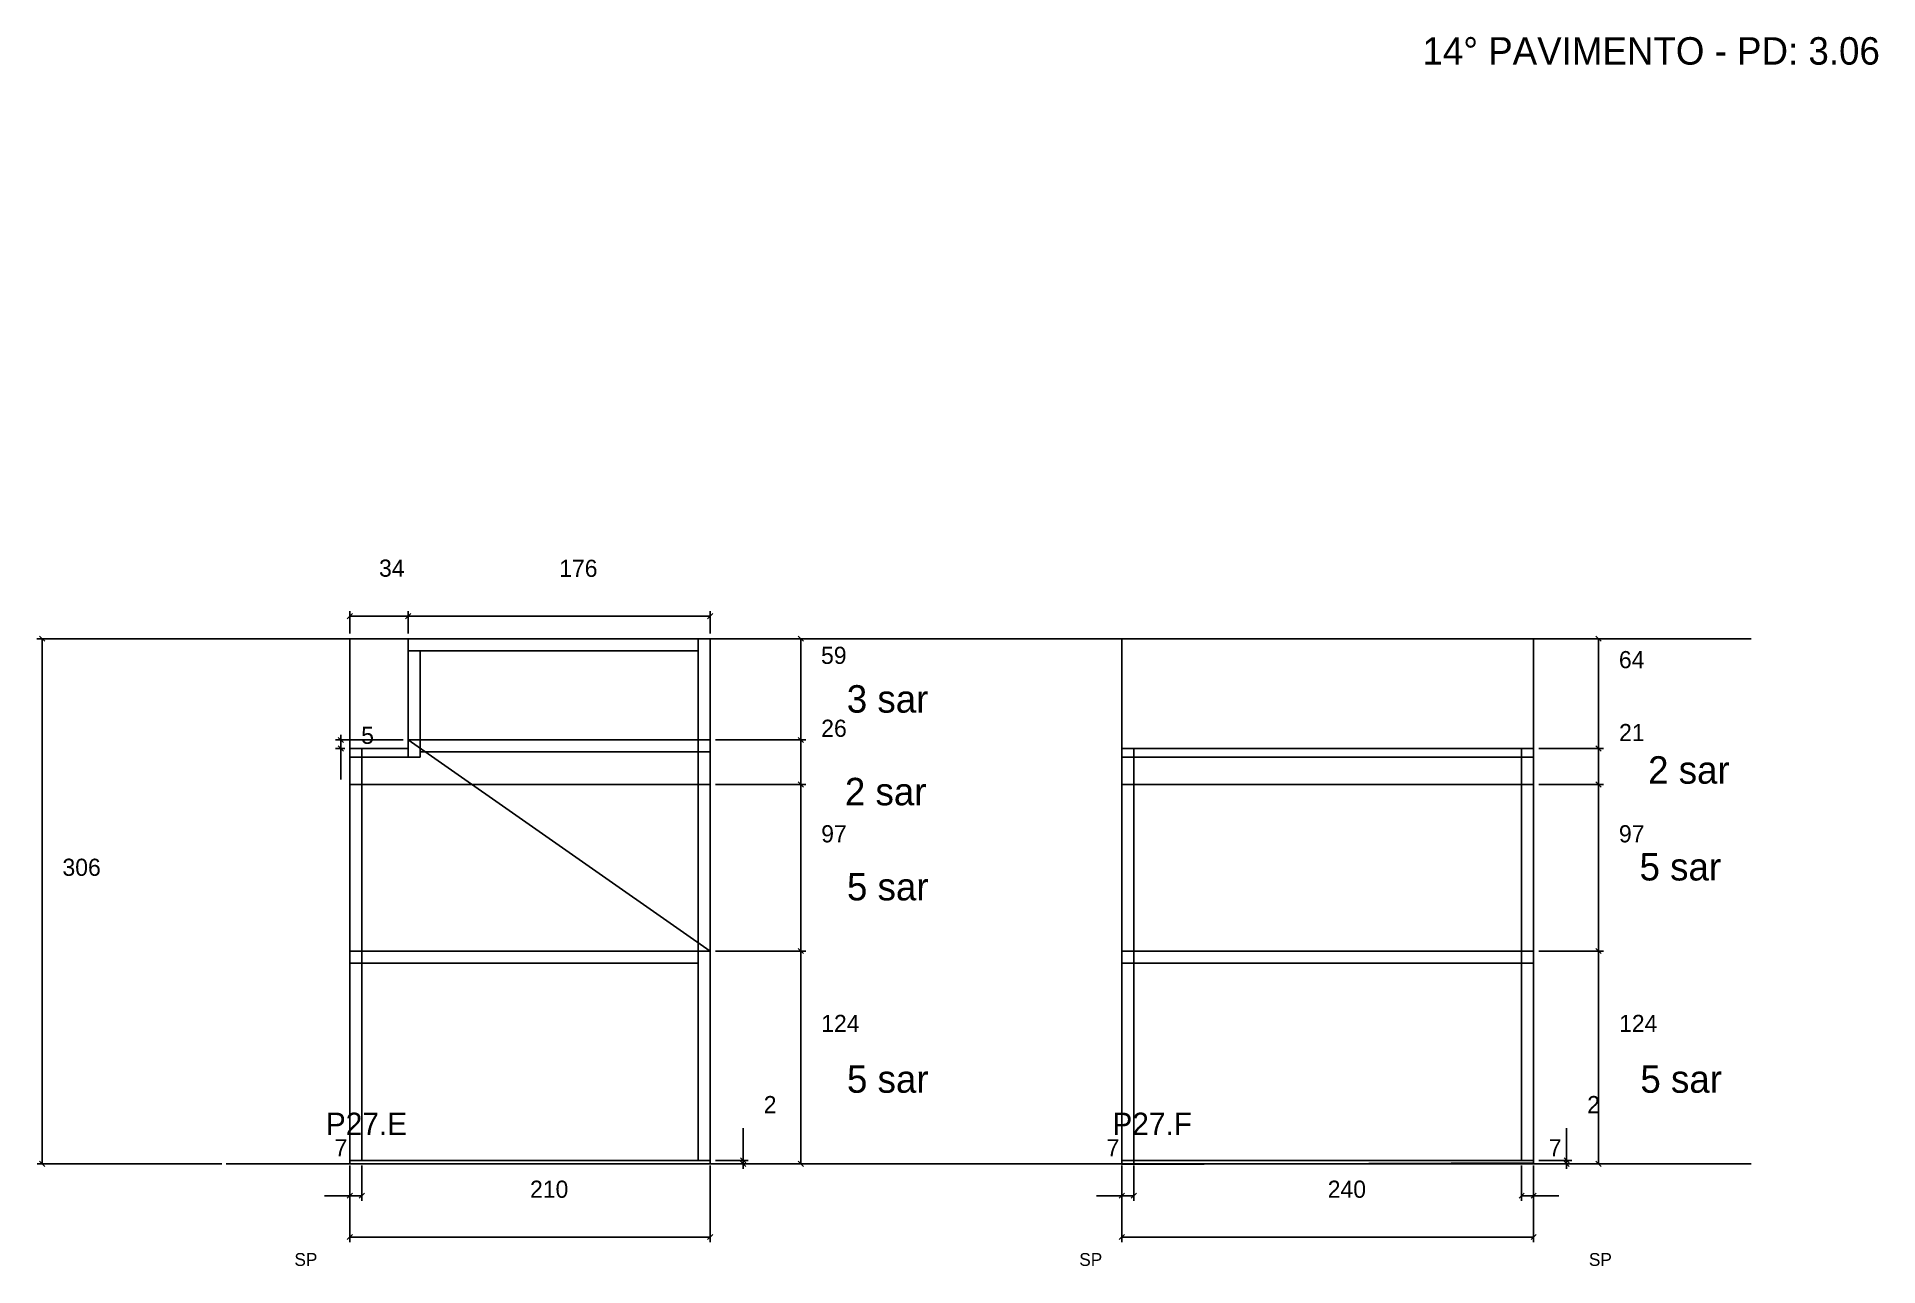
# Model space of a CAD drawing. Header units: metres. Extents: x 2862 to 8703, y 2782 to 4661.
# Drawn here: x 2862 to 3935, y 2782 to 3499 of the extents above; entities that cross this region are included whole.
import ezdxf

# ---------------------------------------------------------------- set-up
doc = ezdxf.new("R2010")
doc.units = ezdxf.units.M

msp = doc.modelspace()

# ---------------------------------------------------------------- texts
at = {"layer": 'COTA', "color": 240}
for s, p in [('34', (3061.1, 3184)), ('176', (3166.1, 3183.9)), ('59', (3318.7, 3133.2)), ('64', (3783.7, 3130.7)), ('97', (3318.8, 3029.2)), ('97', (3783.7, 3029.2)), ('124', (3318.8, 2918.7)), ('124', (3783.8, 2918.7)), ('2', (3285.3, 2871.4)), ('2', (3765.2, 2871.4)), ('7', (3035.2, 2846.2)), ('7', (3485.1, 2846.2)), ('7', (3742.8, 2846.2)), ('210', (3149.1, 2822.1)), ('240', (3614, 2822.1))]:
    msp.add_text(s, height=10, dxfattribs=at).set_placement(p)
at = {"layer": 'NIVEL 2° PAV.', "color": 240}
msp.add_text('306', height=10, dxfattribs=at).set_placement((2876.6, 3009.7))
at = {"layer": 'NOMENCLATURA', "color": 2}
msp.add_text('14° PAVIMENTO - PD: 3.06', height=16, dxfattribs=at).set_placement((3669.2, 3482.4))
at = {"layer": 'NOMENCLATURA', "color": 7}
for s, p in [('3 sar', (3333.7, 3104.8)), ('2 sar', (3800.7, 3063.4)), ('2 sar', (3332.6, 3050.8)), ('5 sar', (3795.7, 3007)), ('5 sar', (3333.8, 2995.4)), ('5 sar', (3333.8, 2883.3)), ('5 sar', (3796.2, 2883.3))]:
    msp.add_text(s, height=16, dxfattribs=at).set_placement(p)
at = {"layer": 'Painéis', "color": 240}
for s, p in [('5', (3050.7, 3086.6)), ('26', (3318.8, 3090.7)), ('21', (3783.8, 3088.2))]:
    msp.add_text(s, height=10, dxfattribs=at).set_placement(p)
at = {"layer": 'texto', "color": 4}
for p in [(3011.8, 2782.4), (3469.2, 2782.4), (3766.2, 2782.4)]:
    msp.add_text('SP', height=7.5, dxfattribs=at).set_placement(p)
at = {"layer": 'Texto Seção', "color": 7}
for s, p in [('P27.E', (3030.1, 2858.7)), ('P27.F', (3488.5, 2858.7))]:
    msp.add_text(s, height=13, dxfattribs=at).set_placement(p)

# ---------------------------------------------------------------- linework, layer by layer
at = {"layer": 'COTA'}
for p, q in [((3045.6, 3162.5), (3042.6, 3159.5)), ((3076.6, 3159.5), (3079.6, 3162.5)), ((3079.6, 3162.5), (3076.6, 3159.5)), ((3252.6, 3159.5), (3255.6, 3162.5)), ((3308.4, 3146.4), (3305.4, 3149.4)), ((3773.3, 3146.4), (3770.3, 3149.4)), ((3305.4, 3090.4), (3308.4, 3087.4)), ((3770.3, 3085.4), (3773.3, 3082.4)), ((3308.4, 3061.4), (3305.4, 3064.4)), ((3773.3, 3061.4), (3770.3, 3064.4)), ((3305.4, 2967.4), (3308.4, 2964.4)), ((3308.4, 2964.4), (3305.4, 2967.4)), ((3770.3, 2967.4), (3773.3, 2964.4)), ((3773.3, 2964.4), (3770.3, 2967.4)), ((3271.8, 2845.4), (3274.8, 2842.4)), ((3751.7, 2845.4), (3754.7, 2842.4)), ((3274.8, 2840.4), (3271.8, 2843.4)), ((3305.4, 2843.4), (3308.4, 2840.4)), ((3754.7, 2840.4), (3751.7, 2843.4)), ((3770.3, 2843.4), (3773.3, 2840.4)), ((3045.6, 2824.8), (3042.6, 2821.8)), ((3049.6, 2821.8), (3052.6, 2824.8)), ((3495.5, 2824.8), (3492.5, 2821.8)), ((3499.5, 2821.8), (3502.5, 2824.8)), ((3728.5, 2824.8), (3725.5, 2821.8)), ((3732.5, 2821.8), (3735.5, 2824.8)), ((3045.6, 2800.7), (3042.6, 2797.7)), ((3252.6, 2797.7), (3255.6, 2800.7)), ((3495.5, 2800.7), (3492.5, 2797.7)), ((3732.5, 2797.7), (3735.5, 2800.7))]:
    msp.add_line(p, q, dxfattribs=at)
at = {"layer": 'COTA', "color": 4}
for p, q in [((3044.1, 3150.9), (3044.1, 3164)), ((3044.1, 3161), (3078.1, 3161)), ((3078.1, 3150.9), (3078.1, 3164)), ((3078.1, 3150.9), (3078.1, 3164)), ((3254.1, 3161), (3078.1, 3161)), ((3254.1, 3150.9), (3254.1, 3164)), ((3257.1, 3147.9), (3309.9, 3147.9)), ((3306.9, 3088.9), (3306.9, 3147.9)), ((3737, 3147.9), (3774.8, 3147.9)), ((3771.8, 3083.9), (3771.8, 3147.9)), ((3257.1, 3088.9), (3309.9, 3088.9)), ((3737, 3083.9), (3774.8, 3083.9)), ((3257.1, 3062.9), (3309.9, 3062.9)), ((3306.9, 2965.9), (3306.9, 3062.9)), ((3737, 3062.9), (3774.8, 3062.9)), ((3771.8, 3062.9), (3771.8, 2965.9)), ((3257.1, 2965.9), (3309.9, 2965.9)), ((3257.1, 2965.9), (3309.9, 2965.9)), ((3306.9, 2841.9), (3306.9, 2965.9)), ((3737, 2965.9), (3774.8, 2965.9)), ((3737, 2965.9), (3774.8, 2965.9)), ((3771.8, 2841.9), (3771.8, 2965.9)), ((3273.3, 2843.9), (3273.3, 2862.7)), ((3753.2, 2843.9), (3753.2, 2862.7)), ((3257.1, 2843.9), (3276.3, 2843.9)), ((3273.3, 2841.9), (3273.3, 2843.9)), ((3737, 2843.9), (3756.2, 2843.9)), ((3753.2, 2841.9), (3753.2, 2843.9)), ((3044.1, 2840.9), (3044.1, 2796.2)), ((3044.1, 2838.9), (3044.1, 2820.3)), ((3051.1, 2840.9), (3051.1, 2820.3)), ((3254.1, 2840.9), (3254.1, 2796.2)), ((3257.1, 2841.9), (3276.3, 2841.9)), ((3257.1, 2841.9), (3309.9, 2841.9)), ((3273.3, 2841.9), (3273.3, 2838.9)), ((3494, 2840.9), (3494, 2796.2)), ((3494, 2838.9), (3494, 2820.3)), ((3501, 2840.9), (3501, 2820.3)), ((3727, 2840.9), (3727, 2820.3)), ((3734, 2840.9), (3734, 2796.2)), ((3734, 2838.9), (3734, 2820.3)), ((3737, 2841.9), (3756.2, 2841.9)), ((3737, 2841.9), (3774.8, 2841.9)), ((3753.2, 2841.9), (3753.2, 2838.9)), ((3044.1, 2823.3), (3029.3, 2823.3)), ((3051.1, 2823.3), (3044.1, 2823.3)), ((3494, 2823.3), (3479.3, 2823.3)), ((3501, 2823.3), (3494, 2823.3)), ((3727, 2823.3), (3734, 2823.3)), ((3734, 2823.3), (3748.7, 2823.3)), ((3254.1, 2799.2), (3044.1, 2799.2)), ((3734, 2799.2), (3494, 2799.2))]:
    msp.add_line(p, q, dxfattribs=at)
at = {"layer": 'COTA', "color": 241}
for p, q in [((3044.1, 3083.9), (3044.1, 3147.9)), ((3078.1, 3147.9), (3044.1, 3147.9)), ((3734, 3147.9), (3494, 3147.9)), ((3494, 3083.9), (3494, 3147.9)), ((3734, 3083.9), (3734, 3147.9))]:
    msp.add_line(p, q, dxfattribs=at)
for points in [[(3078.1, 3083.9), (3044.1, 3083.9), (3044.1, 3147.9), (3078.1, 3147.9), (3078.1, 3083.9)], [(3494, 3083.9), (3700, 3083.9), (3734, 3083.9), (3734, 3147.9), (3494, 3147.9), (3494, 3083.9)]]:
    msp.add_lwpolyline(points, dxfattribs=at)
at = {"layer": 'Hachura', "color": 251}
for points in [[(3254.1, 3147.9), (3078.1, 3147.9), (3078.1, 3088.9), (3254.1, 3088.9), (3254.1, 3147.9)], [(3254.1, 2965.9), (3044.1, 2965.9), (3044.1, 2841.9), (3254.1, 2841.9), (3254.1, 2965.9), (3078.1, 3088.9), (3078.1, 3083.9), (3044.1, 3083.9), (3044.1, 2965.9), (3254.1, 2965.9), (3254.1, 3088.9), (3078.1, 3088.9)], [(3734, 3083.9), (3700, 3083.9), (3494, 3083.9), (3494, 2841.4), (3734, 2842.4), (3734, 3083.9)]]:
    msp.add_lwpolyline(points, dxfattribs=at)
at = {"layer": 'NIVEL 2° PAV.', "color": 4}
for p, q in [((2861.7, 3147.9), (2867.8, 3147.9)), ((2864.8, 2841.9), (2864.8, 3147.9)), ((2969.4, 2841.9), (2861.8, 2841.9))]:
    msp.add_line(p, q, dxfattribs=at)
at = {"layer": 'NIVEL 2° PAV.'}
for p, q in [((2866.3, 3146.4), (2863.3, 3149.4)), ((2863.3, 2843.4), (2866.3, 2840.4))]:
    msp.add_line(p, q, dxfattribs=at)
at = {"layer": 'Nível', "color": 4}
for p, q in [((2867.8, 3147.9), (3860.7, 3147.9)), ((2972.1, 2841.9), (3860.7, 2841.9))]:
    msp.add_line(p, q, dxfattribs=at)
at = {"layer": 'Painéis', "color": 200}
for p, q in [((3078.1, 3147.9), (3254.1, 3147.9)), ((3078.1, 3147.9), (3078.1, 3088.9)), ((3254.1, 3088.9), (3254.1, 3147.9)), ((3044.1, 3083.9), (3078.1, 3083.9)), ((3044.1, 3062.9), (3044.1, 3083.9)), ((3078.1, 3083.9), (3078.1, 3088.9)), ((3254.1, 3088.9), (3078.1, 3088.9)), ((3254.1, 3062.9), (3254.1, 3088.9)), ((3494, 3062.9), (3494, 3083.9)), ((3700, 3083.9), (3494, 3083.9)), ((3734, 3083.9), (3700, 3083.9)), ((3734, 3062.9), (3734, 3083.9)), ((3254.1, 3062.9), (3044.1, 3062.9)), ((3044.1, 2965.9), (3044.1, 3062.9)), ((3254.1, 3062.9), (3044.1, 3062.9)), ((3044.1, 3062.9), (3254.1, 3062.9)), ((3254.1, 3062.9), (3254.1, 2965.9)), ((3494, 3062.9), (3494, 2965.9)), ((3734, 3062.9), (3494, 3062.9)), ((3734, 2965.9), (3734, 3062.9)), ((3044.1, 2841.9), (3044.1, 2965.9)), ((3254.1, 2965.9), (3254.1, 2841.9)), ((3734, 2965.9), (3494, 2965.9)), ((3494, 2965.9), (3494, 2841.9)), ((3494, 2965.9), (3734, 2965.9)), ((3734, 2841.9), (3734, 2965.9)), ((3254.1, 2843.9), (3044.1, 2843.9)), ((3494, 2843.9), (3734, 2843.9))]:
    msp.add_line(p, q, dxfattribs=at)
at = {"layer": 'Painéis', "color": 4}
for p, q in [((3038.8, 3088.9), (3038.8, 3091.9)), ((3075.1, 3088.9), (3035.8, 3088.9)), ((3041.1, 3083.9), (3035.8, 3083.9)), ((3038.8, 3088.9), (3038.8, 3083.9)), ((3038.8, 3083.9), (3038.8, 3065.8)), ((3257.1, 3088.9), (3309.9, 3088.9)), ((3306.9, 3062.9), (3306.9, 3088.9)), ((3737, 3083.9), (3774.8, 3083.9)), ((3771.8, 3062.9), (3771.8, 3083.9)), ((3257.1, 3062.9), (3309.9, 3062.9)), ((3737, 3062.9), (3774.8, 3062.9))]:
    msp.add_line(p, q, dxfattribs=at)
at = {"layer": 'Painéis'}
for p, q in [((3037.3, 3090.4), (3040.3, 3087.4)), ((3040.3, 3082.4), (3037.3, 3085.4)), ((3308.4, 3087.4), (3305.4, 3090.4)), ((3773.3, 3082.4), (3770.3, 3085.4)), ((3305.4, 3064.4), (3308.4, 3061.4)), ((3770.3, 3064.4), (3773.3, 3061.4))]:
    msp.add_line(p, q, dxfattribs=at)
at = {"layer": 'Painéis', "color": 200}
for points in [[(3044.1, 2843.9), (3254.1, 2843.9), (3254.1, 2841.9), (3044.1, 2841.9), (3044.1, 2843.9)], [(3734, 2843.9), (3494, 2843.9), (3494, 2841.9), (3734, 2841.9), (3734, 2843.9)]]:
    msp.add_lwpolyline(points, dxfattribs=at)
at = {"layer": 'SARR_2.2x7', "color": 40}
for p, q in [((3247.1, 3088.9), (3247.1, 3147.9)), ((3247.1, 3140.9), (3078.1, 3140.9)), ((3085.1, 3088.9), (3085.1, 3140.9)), ((3051.1, 3062.9), (3051.1, 3083.9)), ((3078.1, 3083.9), (3078.1, 3078.9)), ((3085.1, 3088.9), (3085.1, 3078.9)), ((3254.1, 3081.9), (3085.1, 3081.9)), ((3247.1, 3062.9), (3247.1, 3088.9)), ((3501, 3062.9), (3501, 3083.9)), ((3727, 3062.9), (3727, 3083.9)), ((3044.1, 3078.9), (3078.1, 3078.9)), ((3078.1, 3078.9), (3085.1, 3078.9)), ((3734, 3078.9), (3494, 3078.9)), ((3051.1, 2965.9), (3051.1, 3062.9)), ((3247.1, 2965.9), (3247.1, 3062.9)), ((3501, 3062.9), (3501, 2965.9)), ((3727, 2965.9), (3727, 3062.9)), ((3051.1, 2843.9), (3051.1, 2965.9)), ((3247.1, 2843.9), (3247.1, 2965.9)), ((3501, 2965.9), (3501, 2841.9)), ((3727, 2843.9), (3727, 2965.9)), ((3044.1, 2958.9), (3247.1, 2958.9)), ((3734, 2958.9), (3494, 2958.9))]:
    msp.add_line(p, q, dxfattribs=at)

msp.set_redraw_order([(e.dxf.handle, doc.entitydb.next_handle()) for e in msp.query("TEXT MTEXT ATTDEF DIMENSION ARC_DIMENSION")])  # texts and dimensions are drawn at this point

doc.saveas('drawing.dxf')
